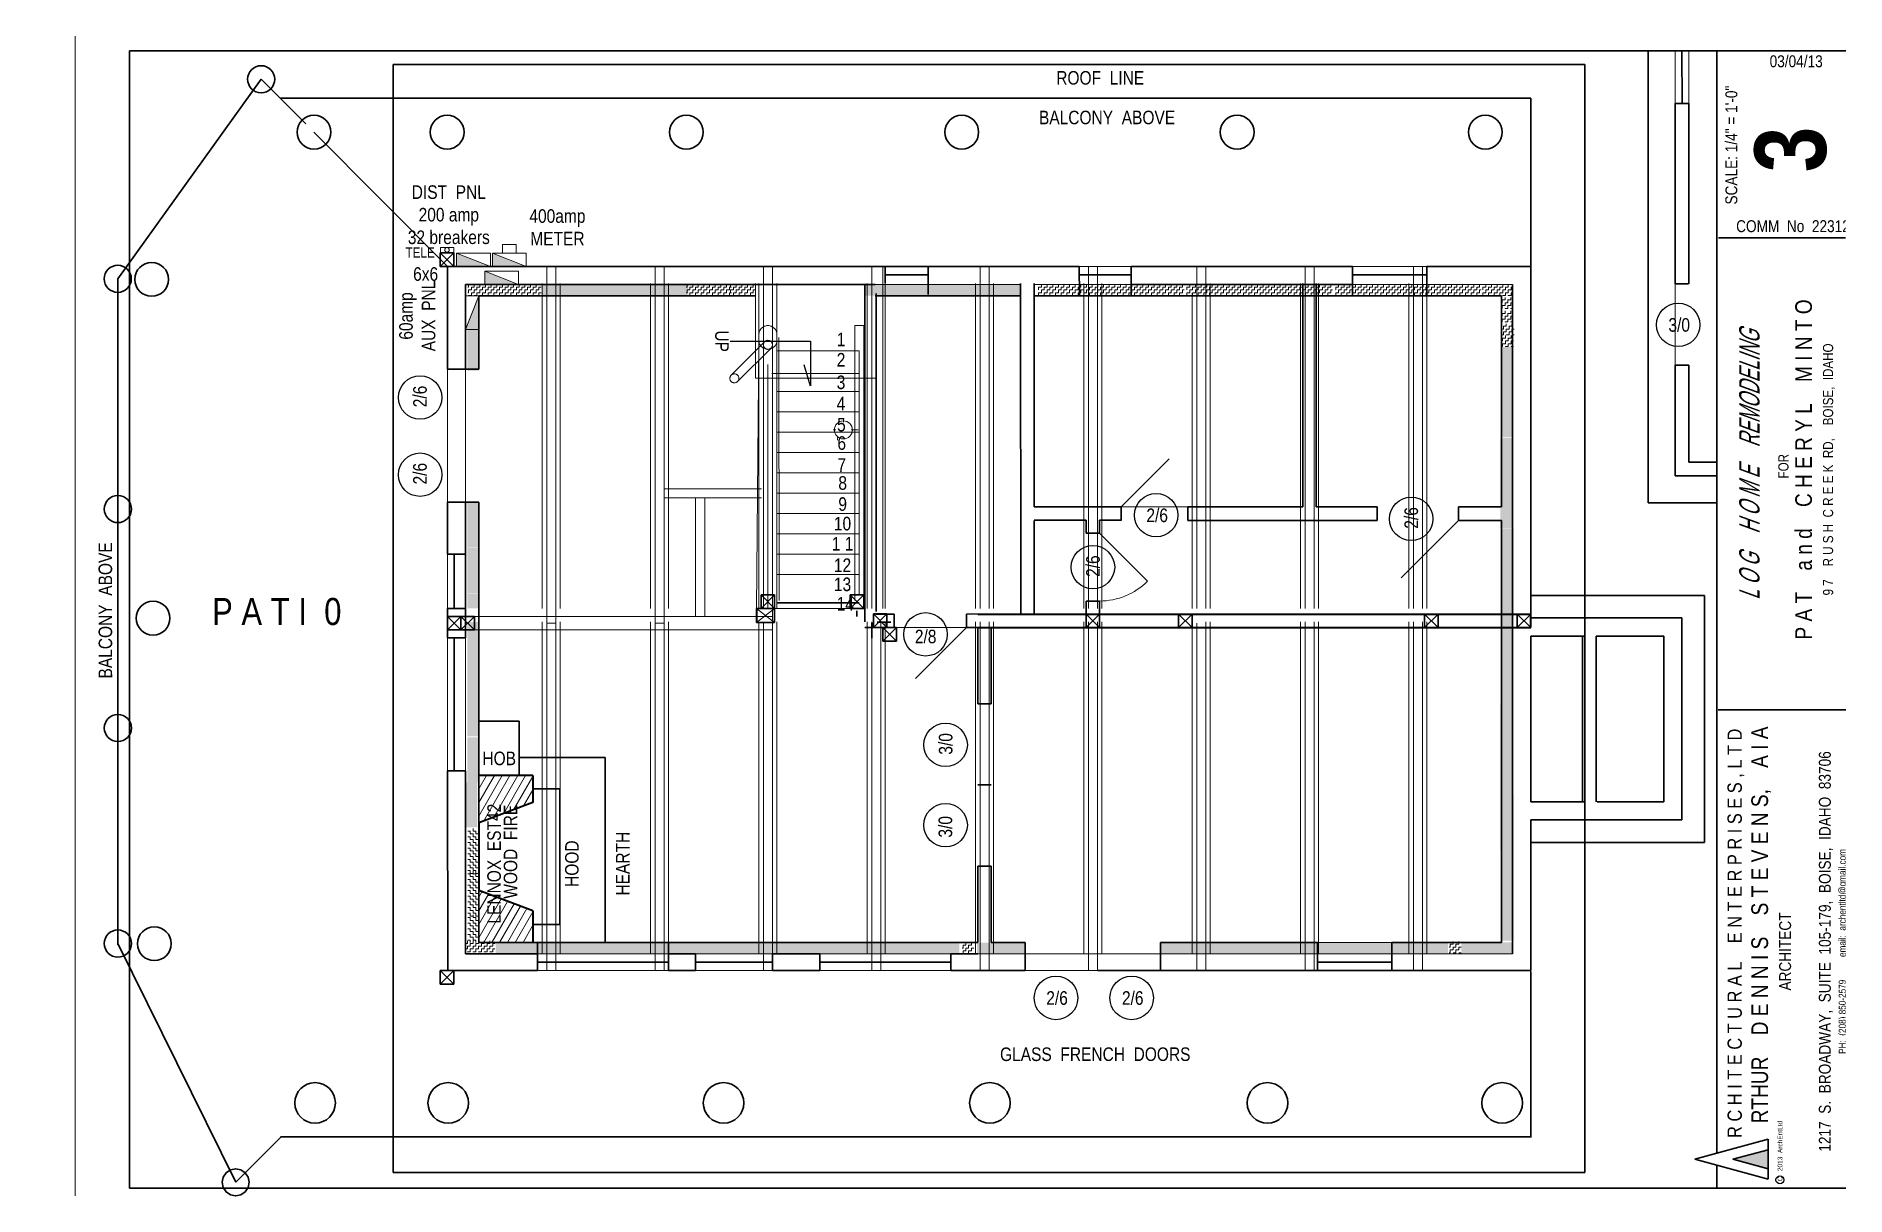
# Paper-space layout '11x17' of a CAD drawing. Header units: inches. Extents: x 0 to 16.7, y 0 to 10.7.
# The model-space entities are those that its viewports show. They can reach past a viewport. Long polylines and large blocks are cut down to what shows.
import ezdxf

# ---------------------------------------------------------------- set-up
doc = ezdxf.new("R2010")
doc.units = ezdxf.units.IN
doc.header["$MEASUREMENT"] = 0
for name, pattern in [('DASHDOT2', [0.5, 0.25, -0.125, 0, -0.125]), ('DOT', [0.25, 0, -0.25]), ('HIDDEN', [0.375, 0.25, -0.125])]:
    doc.linetypes.add(name, pattern=pattern)
for name, color, linetype, lineweight in [('BUILT-INS', 36, 'Continuous', 25), ('DRIVEWAY', 7, 'DOT', 30), ('ELEC SYMBOLS', 7, 'Continuous', 20), ('FLOOR BEAMS', 3, 'Continuous', 30), ('FLOOR JOIST', 7, 'Continuous', 20), ('FOUNDATION', 7, 'Continuous', 30), ('MASONRY', 14, 'Continuous', 30), ('NEW  ROUIGH SAWN  BEAMS', 3, 'HIDDEN', 40), ('PLUMBING', 5, 'Continuous', 20), ('ROOF', 7, 'HIDDEN', 30), ('STAIRS', 7, 'Continuous', 20), ('WALL FRAMING', 7, 'Continuous', 30), ('WALLS', 7, 'Continuous', 30), ('WINDOWS', 5, 'Continuous', 30)]:
    doc.layers.add(name, color=color, linetype=linetype, lineweight=lineweight)
for name, color, linetype in [('TEXT', 7, 'Continuous'), ('TEXT80', 15, 'Continuous'), ('TITLE BLOCK', 7, 'Continuous'), ('TITLE_BLOCK', 250, 'Continuous')]:
    doc.layers.add(name, color=color, linetype=linetype)
doc.layers.get('BUILT-INS').off()
doc.layers.get('PLUMBING').off()
doc.styles.add('ARCH ENT', font='technical.ttf', dxfattribs={"height": 2})
doc.styles.add('ARCHENT', font='technical.ttf', dxfattribs={"height": 6})
doc.styles.add('EXIST', font='romans.shx', dxfattribs={"width": 0.75, "oblique": 20, "height": 12})

psp = doc.layouts.new('11x17')

msp = doc.modelspace()

# ---------------------------------------------------------------- texts
at = {"layer": 'TEXT80', "width": 360.0625, "attachment_point": 5, "style": 'ARCHENT'}
for s, insert, char_height, rotation in [('{\\C7;ROOF  LINE}', (210.93, 860.94), 6, 0.03277), ('{\\C7;BALCONY  ABOVE}', (213.97, 843.37), 6, 0.03277), ('{\\C7;6x6}', (-87.95, 774.01), 6, 0.03277), ('{\\C7;3/0}', (467.47, 751.45), 6, 0.03277), ('{\\C7;UP}', (43.29, 744.3), 6, 270.03277), ('{\\C7;1}', (96.09, 745.05), 6, 0.03277), ('{\\C7;2}', (96.09, 736.05), 6, 0.03277), ('{\\C7;2/6}', (-90.43, 719.79), 6, 89.96723), ('{\\C7;3}', (96.09, 726.03), 6, 0.03277), ('{\\C7;4}', (96.09, 716.68), 6, 0.03277), ('{\\C7;5}', (96.25, 707.28), 6, 0.03277), ('{\\C7;6}', (96.39, 699.12), 6, 0.03277), ('{\\C7;2/6}', (-90.43, 685.59), 6, 89.96723), ('{\\C7;7}', (96.39, 689.4), 6, 0.03277), ('{\\C7;8}', (96.82, 681.42), 6, 0.03277), ('{\\C7;9}', (96.82, 672.08), 6, 0.03277), ('{\\C7;10}', (96.76, 663.41), 6, 0.03277), ('{\\C7;2/6}', (236.17, 667.1), 6, 0.03277), ('{\\C7;2/6}', (348.8, 665.99), 6, 90.03277), ('{\\C7;1 1}', (96.76, 654.53), 6, 0.03277), ('{\\C7;12}', (96.76, 645.02), 6, 0.03277), ('{\\C7;2/6}', (207.77, 644.61), 6, 90.03277), ('{\\C7;13}', (96.76, 636.52), 6, 0.03277), ('{\\C7;P A T I  0}', (-153.91, 624.42), 12, 0.03277), ('{\\C7;14}', (97.99, 627.91), 6, 0.03277), ('{\\C7;2/8}', (133.59, 613.39), 6, 359.96723), ('{\\C7;3/0}', (142.49, 565.86), 6, 90.03277), ('{\\C7;3/0}', (142.36, 529.12), 6, 90.03277), ('{\\C7;2/6}', (191.82, 453.23), 6, 359.96723), ('{\\C7;2/6}', (225.35, 453.23), 6, 359.96723)]:
    msp.add_mtext(s, dxfattribs=dict(at, insert=insert, char_height=char_height, rotation=rotation))
at = {"layer": 'TEXT80', "color": 3, "char_height": 6, "width": 360.0625, "attachment_point": 5, "style": 'ARCHENT'}
for s, insert, rotation in [('{\\C7;DIST  PNL\\P200 amp\\P32 breakers}', (-77.69, 800.3), 0.03277), ('{\\C7;400amp\\PMETER}', (-29.57, 794.74), 0.03277), ('{\\C7;60amp\\PAUX  PNL}', (-91.63, 755.46), 90.03277), ('{\\C7;BALCONY  ABOVE}', (-229.82, 625), 90.03277), ('{\\C7;GLASS  FRENCH  DOORS}', (208.74, 428.32), 0.03277)]:
    msp.add_mtext(s, dxfattribs=dict(at, insert=insert, rotation=rotation))
at = {"layer": 'TEXT80', "color": 7, "insert": (-90.4, 783.57), "char_height": 4.5, "width": 270.0469, "attachment_point": 5, "rotation": 0.03277, "style": 'ARCHENT'}
msp.add_mtext('TELE', dxfattribs=at)
at = {"layer": 'TEXT80', "color": 1, "linetype": 'Continuous', "lineweight": 30, "char_height": 6, "width": 360.0625, "attachment_point": 5, "style": 'ARCHENT'}
for s, insert, rotation in [('{\\C7;HOB}', (-55.36, 559.39), 359.96723), ('{\\C7;LENNOX  EST42}', (-57.59, 512.79), 89.96723), ('{\\C7;WOOD  FIRE}', (-50.32, 518.06), 89.96723), ('{\\C7;HOOD}', (-23.12, 512.79), 89.96723), ('{\\C7;HEARTH}', (-0.62, 512.79), 89.96723)]:
    msp.add_mtext(s, dxfattribs=dict(at, insert=insert, rotation=rotation))
at = {"layer": 'TITLE BLOCK', "color": 7, "linetype": 'Continuous', "lineweight": 30, "ltscale": 0.5, "char_height": 5.2755, "attachment_point": 5, "style": 'ARCH ENT'}
for s, insert in [('\\A1;03/04/13', (519.3, 868.27)), ('COMM  No  22312', (517.89, 795.21))]:
    msp.add_mtext(s, dxfattribs=dict(at, insert=insert))
at = {"layer": 'TITLE BLOCK', "color": 7, "linetype": 'Continuous', "lineweight": 30, "ltscale": 0.5, "rotation": 90, "style": 'ARCH ENT'}
for s, insert, char_height, attachment_point in [('SCALE: 1/4" = 1\'-0"  ', (490.61, 831.16), 5.2755, 5), ('{\\fTechnical|b1|i0|c0|p34;3}', (500.83, 829.23), 31.6532, 2), ('\\P{\\H0.3769x;  FOR\\P\\H1.644x;P A T    a n d    C H E R Y L    M I N T O\\P\\H0.6083x;9 7    R U S H  C R E E K  RD,    BOISE,  IDAHO}', (514.04, 687.46), 11.9011, 5), ('        R C H I T E C T U R A L    E N T E R P R I S E S , L T D\\P{\\H1.167x;          RTHUR    D E N N I S    S T E V E N S,    A I A\\P\\H0.7145x;ARCHITECT\\P\\P1217  S.  BROADWAY,  SUITE  105-179,  BOISE,  IDAHO  83706\\P\\H0.5999x;PH:  (208) 850-2579          email:  archentltd@gmail.com}', (488.89, 473.88), 6.3306, 2)]:
    msp.add_mtext(s, dxfattribs=dict(at, insert=insert, char_height=char_height, attachment_point=attachment_point))
at = {"layer": 'TITLE BLOCK', "color": 7, "linetype": 'Continuous', "lineweight": 9, "ltscale": 50, "insert": (494.07, 689.42), "char_height": 9, "width": 201.5, "attachment_point": 2, "rotation": 90, "style": 'EXIST'}
msp.add_mtext('{\\fTechnical|b0|i0|c0|p34;L O G    H O M E    REMODELING}', dxfattribs=at)
at = {"layer": 'TITLE BLOCK', "color": 7, "linetype": 'HIDDEN', "insert": (511.08, 372.1), "char_height": 2.0983, "width": 29.5, "attachment_point": 1, "rotation": 90, "style": 'ARCHENT'}
msp.add_mtext('C   2013  ArchEntLtd', dxfattribs=at)

# ---------------------------------------------------------------- blocks, each defined once
blk = doc.blocks.new('A$C4B672F97')
at = {"layer": 'STAIRS', "color": 7, "linetype": 'HIDDEN', "lineweight": 9, "ltscale": 15}
for p, q in [((-3.14, 2.52), (-17.99, -12.33)), ((-0.31, -0.31), (-15.16, -15.16))]:
    blk.add_line(p, q, dxfattribs=at)
at = {"layer": 'STAIRS', "linetype": 'DASHDOT2', "lineweight": 9, "ltscale": 150}
for centre in [(-1.72, 1.1), (-16.57, -13.75)]:
    blk.add_circle(centre, 2, dxfattribs=at)
at = {"layer": 'STAIRS', "color": 7, "linetype": 'HIDDEN', "lineweight": 9, "ltscale": 15}
for centre, start, end in [((-1.72, 5.62), 0, 180), ((-1.72, 3.1), 180, 0)]:
    blk.add_arc(centre, 4, start, end, dxfattribs=at)

# ---------------------------------------------------------------- hatches: boundary and pattern name
at = {"layer": 'ELEC SYMBOLS', "linetype": 'Continuous', "lineweight": 20, "ltscale": 20}
for points in [[(-74.23, 783.28), (-74.23, 777.4), (-59.23, 777.4)], [(-58.4, 783.28), (-58.4, 777.4), (-43.4, 777.4)], [(-46.77, 769.4), (-61.77, 775.28), (-61.77, 769.4)], [(-70.32, 749.4), (-64.44, 749.4), (-64.44, 764.4)]]:
    msp.add_hatch(color=7, dxfattribs=at).paths.add_polyline_path(points)
at = {"layer": 'TITLE_BLOCK', "linetype": 'Continuous', "ltscale": 0.5}
msp.add_hatch(color=1, dxfattribs=at).paths.add_polyline_path([(506.87, 386.07), (491.29, 381.84), (506.87, 377.61)])
at = {"layer": 'WALLS', "linetype": 'Continuous', "lineweight": 20, "ltscale": 20}
h = msp.add_hatch(dxfattribs=at)
h.set_pattern_fill('ZIGZAG', color=46, scale=10, style=0)
h.set_pattern_definition([(0, (-293.9503, -0.5141), (1.25, 1.25), [1.25, -1.25]), (90, (-292.7003, -0.5141), (-1.25, 1.25), [1.25, -1.25])])
h.paths.add_polyline_path([(-49.27, 764.38), (-49.27, 769.39), (-69.26, 769.39), (-69.26, 764.39)])
h = msp.add_hatch(dxfattribs=at)
h.set_pattern_fill('ZIGZAG', color=46, scale=10, style=0)
h.set_pattern_definition([(0, (-274.01, -0.5141), (1.25, 1.25), [1.25, -1.25]), (90, (-272.76, -0.5141), (-1.25, 1.25), [1.25, -1.25])])
h.paths.add_polyline_path([(-36.81, 764.38), (-36.81, 769.39), (-49.32, 769.39), (-49.32, 764.39)])
h = msp.add_hatch(dxfattribs=at)
h.set_pattern_fill('ZIGZAG', color=46, scale=10, style=0)
h.set_pattern_definition([(0, (-147.2187, -0.5), (1.25, 1.25), [1.25, -1.25]), (90, (-145.9687, -0.5), (-1.25, 1.25), [1.25, -1.25])])
h.paths.add_polyline_path([(10.46, 769.41), (-33.54, 769.42), (-33.54, 764.42), (10.46, 764.41)])
h.paths.add_polyline_path([(-33.54, 769.42), (-36.03, 769.42), (-36.03, 764.42), (-33.54, 764.42)])
h.paths.add_polyline_path([(14.46, 769.41), (10.46, 769.41), (10.46, 764.41), (14.46, 764.41)])
h.paths.add_polyline_path([(16.97, 769.41), (14.46, 769.41), (14.46, 764.41), (16.97, 764.41)])
h.paths.add_polyline_path([(28.47, 769.4), (16.97, 769.41), (16.97, 764.41), (28.47, 764.4)])
h.paths.add_polyline_path([(110.46, 769.4), (106.47, 769.4), (106.47, 764.4), (110.46, 764.4)])
h.paths.add_polyline_path([(154.46, 769.4), (110.46, 769.4), (110.46, 764.4), (154.46, 764.39)])
h.paths.add_polyline_path([(158.46, 769.4), (154.46, 769.4), (154.46, 764.39), (158.46, 764.39)])
h.paths.add_polyline_path([(175.47, 769.4), (158.46, 769.4), (158.46, 764.39), (175.47, 764.39)])
h = msp.add_hatch(dxfattribs=at)
h.set_pattern_fill('ZIGZAG', color=46, scale=10, style=0)
h.set_pattern_definition([(0, (-197.1369, -0.5141), (1.25, 1.25), [1.25, -1.25]), (90, (-195.8869, -0.5141), (-1.25, 1.25), [1.25, -1.25])])
h.paths.add_polyline_path([(47.55, 764.38), (47.55, 769.39), (27.55, 769.39), (27.55, 764.39)])
h = msp.add_hatch(dxfattribs=at)
h.set_pattern_fill('ZIGZAG', color=46, scale=10, style=0)
h.set_pattern_definition([(0, (-177.8378, -0.5141), (1.25, 1.25), [1.25, -1.25]), (90, (-176.5878, -0.5141), (-1.25, 1.25), [1.25, -1.25])])
h.paths.add_polyline_path([(58.26, 764.38), (58.26, 769.39), (46.85, 769.39), (46.85, 764.39)])
h = msp.add_hatch(dxfattribs=at)
h.set_pattern_fill('ZIGZAG', color=46, scale=10, style=0)
h.set_pattern_definition([(0, (72.3783, -0.5), (1.25, 1.25), [1.25, -1.25]), (90, (73.6283, -0.5), (-1.25, 1.25), [1.25, -1.25])])
h.paths.add_polyline_path([(230.06, 769.41), (186.06, 769.42), (186.06, 764.42), (230.06, 764.41)])
h.paths.add_polyline_path([(186.06, 769.42), (183.57, 769.42), (183.57, 764.42), (186.06, 764.42)])
h.paths.add_polyline_path([(234.06, 769.41), (230.06, 769.41), (230.06, 764.41), (234.06, 764.41)])
h.paths.add_polyline_path([(236.56, 769.41), (234.06, 769.41), (234.06, 764.41), (236.56, 764.41)])
h.paths.add_polyline_path([(248.07, 769.4), (236.56, 769.41), (236.56, 764.41), (248.07, 764.4)])
h = msp.add_hatch(dxfattribs=at)
h.set_pattern_fill('ZIGZAG', color=46, scale=10, style=0)
h.set_pattern_definition([(0, (138.1074, -0.5), (1.25, 1.25), [1.25, -1.25]), (90, (139.3574, -0.5), (-1.25, 1.25), [1.25, -1.25])])
h.paths.add_polyline_path([(295.79, 769.41), (251.79, 769.42), (251.79, 764.42), (295.79, 764.41)])
h.paths.add_polyline_path([(251.79, 769.42), (249.29, 769.42), (249.29, 764.42), (251.79, 764.42)])
h.paths.add_polyline_path([(299.79, 769.41), (295.79, 769.41), (295.79, 764.41), (299.79, 764.41)])
h.paths.add_polyline_path([(302.29, 769.41), (299.79, 769.41), (299.79, 764.41), (302.29, 764.41)])
h.paths.add_polyline_path([(313.8, 769.4), (302.29, 769.41), (302.29, 764.41), (313.79, 764.4)])
h = msp.add_hatch(dxfattribs=at)
h.set_pattern_fill('ZIGZAG', color=46, scale=10, style=0)
h.set_pattern_definition([(0, (204.0099, -0.5), (1.25, 1.25), [1.25, -1.25]), (90, (205.2599, -0.5), (-1.25, 1.25), [1.25, -1.25])])
h.paths.add_polyline_path([(361.69, 769.41), (317.69, 769.42), (317.69, 764.42), (361.69, 764.41)])
h.paths.add_polyline_path([(317.69, 769.42), (315.2, 769.42), (315.2, 764.42), (317.69, 764.42)])
h.paths.add_polyline_path([(365.69, 769.41), (361.69, 769.41), (361.69, 764.41), (365.69, 764.41)])
h.paths.add_polyline_path([(368.2, 769.41), (365.69, 769.41), (365.69, 764.41), (368.2, 764.41)])
h.paths.add_polyline_path([(379.7, 769.4), (368.2, 769.41), (368.2, 764.41), (379.7, 764.4)])
h = msp.add_hatch(dxfattribs=at)
h.set_pattern_fill('ZIGZAG', color=46, scale=10, style=0)
h.set_pattern_definition([(0, (269.255, -0.5), (1.25, 1.25), [1.25, -1.25]), (90, (270.505, -0.5), (-1.25, 1.25), [1.25, -1.25])])
h.paths.add_polyline_path([(382.94, 769.42), (380.44, 769.42), (380.44, 764.42), (382.94, 764.42)])
h.paths.add_polyline_path([(393.68, 764.41), (393.68, 769.41), (382.94, 769.42), (382.94, 764.42)])
h = msp.add_hatch(dxfattribs=at)
h.set_pattern_fill('ZIGZAG', color=46, scale=10, style=0)
h.set_pattern_definition([(360, (115.3427, -6.2129), (1.25, 1.25), [1.25, -1.25]), (90, (116.5927, -6.2129), (-1.25, 1.25), [1.25, -1.25])])
h.paths.add_polyline_path([(393.91, 758.68), (393.91, 763.69), (388.66, 763.69), (388.66, 758.68)])
h = msp.add_hatch(dxfattribs=at)
h.set_pattern_fill('ZIGZAG', color=46, scale=10, style=0)
h.set_pattern_definition([(360, (115.3427, -12.1983), (1.25, 1.25), [1.25, -1.25]), (90, (116.5927, -12.1983), (-1.25, 1.25), [1.25, -1.25])])
h.paths.add_polyline_path([(393.91, 752.7), (393.91, 757.7), (388.66, 757.7), (388.66, 752.7)])
h = msp.add_hatch(dxfattribs=at)
h.set_pattern_fill('ZIGZAG', color=46, scale=10, angle=90, style=0)
h.set_pattern_definition([(90, (700.4921, 457.9546), (-1.25, 1.25), [1.25, -1.25]), (180, (700.4921, 459.2046), (-1.25, -1.25), [1.25, -1.25])])
h.paths.add_polyline_path([(-69.42, 615.64), (-69.42, 571.64), (-64.42, 571.64), (-64.42, 615.64)])
h.paths.add_polyline_path([(-69.42, 571.64), (-69.42, 569.14), (-64.42, 569.14), (-64.42, 571.64)])
h.paths.add_polyline_path([(-69.42, 619.64), (-69.42, 615.64), (-64.42, 615.64), (-64.42, 619.64)])
h.paths.add_polyline_path([(-69.41, 731.28), (-64.4, 731.28), (-64.4, 751.64), (-69.41, 751.64)])
h.paths.add_polyline_path([(-64.42, 619.9), (-69.42, 619.9), (-69.42, 619.64), (-64.42, 619.64)])
h = msp.add_hatch(dxfattribs=at)
h.set_pattern_fill('ZIGZAG', color=46, scale=10, style=0)
h.set_pattern_definition([(360, (115.5004, -23.0665), (1.25, 1.25), [1.25, -1.25]), (90, (116.7504, -23.0665), (-1.25, 1.25), [1.25, -1.25])])
h.paths.add_polyline_path([(394.07, 741.83), (394.07, 746.83), (388.82, 746.83), (388.82, 741.83)])
h = msp.add_hatch(dxfattribs=at)
h.set_pattern_fill('ZIGZAG', color=46, scale=10, style=0)
h.set_pattern_definition([(360, (115.8157, -17.8687), (1.25, 1.25), [1.25, -1.25]), (90, (117.0657, -17.8687), (-1.25, 1.25), [1.25, -1.25])])
h.paths.add_polyline_path([(394.38, 747.03), (394.38, 752.03), (389.14, 752.03), (389.14, 747.03)])
h = msp.add_hatch(dxfattribs=at)
h.set_pattern_fill('ZIGZAG', color=46, scale=10, angle=90, style=0)
h.set_pattern_definition([(90, (1158.2328, 447.97), (-1.25, 1.25), [1.25, -1.25]), (180, (1158.2328, 449.22), (-1.25, -1.25), [1.25, -1.25])])
h.paths.add_polyline_path([(388.32, 605.65), (388.32, 561.65), (393.32, 561.65), (393.32, 605.65)])
h.paths.add_polyline_path([(388.32, 561.65), (388.32, 559.16), (393.32, 559.16), (393.32, 561.65)])
h.paths.add_polyline_path([(388.33, 609.65), (388.32, 605.65), (393.32, 605.65), (393.33, 609.65)])
h.paths.add_polyline_path([(388.33, 612.16), (388.33, 609.65), (393.33, 609.65), (393.33, 612.16)])
h.paths.add_polyline_path([(388.33, 623.66), (388.33, 612.16), (393.33, 612.16), (393.33, 623.66)])
h.paths.add_polyline_path([(388.33, 705.65), (388.33, 701.66), (393.33, 701.66), (393.33, 705.65)])
h.paths.add_polyline_path([(393.34, 741.66), (388.33, 741.66), (388.33, 705.65), (393.33, 705.65)])
h = msp.add_hatch(dxfattribs=at)
h.set_pattern_fill('ZIGZAG', color=46, scale=10, angle=90, style=0)
h.set_pattern_definition([(90, (1158.1126, 407.6917), (-1.25, 1.25), [1.25, -1.25]), (180, (1158.1126, 408.9417), (-1.25, -1.25), [1.25, -1.25])])
h.paths.add_polyline_path([(388.2, 565.38), (388.2, 521.38), (393.2, 521.38), (393.2, 565.38)])
h.paths.add_polyline_path([(388.2, 521.38), (388.2, 518.88), (393.2, 518.88), (393.2, 521.38)])
h.paths.add_polyline_path([(388.21, 569.38), (388.2, 565.38), (393.2, 565.38), (393.21, 569.38)])
h.paths.add_polyline_path([(388.21, 571.88), (388.21, 569.38), (393.21, 569.38), (393.21, 571.88)])
h.paths.add_polyline_path([(388.21, 583.38), (388.21, 571.88), (393.21, 571.88), (393.21, 583.38)])
h.paths.add_polyline_path([(388.21, 665.38), (388.21, 661.38), (393.21, 661.38), (393.21, 665.38)])
h.paths.add_polyline_path([(393.22, 701.38), (388.21, 701.38), (388.21, 665.38), (393.21, 665.38)])
h = msp.add_hatch(dxfattribs=at)
h.set_pattern_fill('ZIGZAG', color=46, scale=10, angle=90, style=0)
h.set_pattern_definition([(90, (700.392, 379.2916), (-1.25, 1.25), [1.25, -1.25]), (180, (700.392, 380.5416), (-1.25, -1.25), [1.25, -1.25])])
h.paths.add_polyline_path([(-69.51, 652.95), (-64.5, 652.95), (-64.5, 672.98), (-69.51, 672.98)])
h.paths.add_polyline_path([(-69.52, 536.93), (-64.52, 536.93), (-64.52, 536.97), (-69.52, 536.97)])
h = msp.add_hatch(dxfattribs=at)
h.set_pattern_fill('ZIGZAG', color=46, scale=10, angle=90, style=0)
h.set_pattern_definition([(90, (1159.0308, 367.4637), (-1.25, 1.25), [1.25, -1.25]), (180, (1159.0308, 368.7137), (-1.25, -1.25), [1.25, -1.25])])
h.paths.add_polyline_path([(389.12, 525.15), (389.11, 481.15), (394.11, 481.15), (394.12, 525.15)])
h.paths.add_polyline_path([(389.11, 481.15), (389.11, 478.65), (394.11, 478.65), (394.11, 481.15)])
h.paths.add_polyline_path([(389.12, 529.15), (389.12, 525.15), (394.12, 525.15), (394.12, 529.15)])
h.paths.add_polyline_path([(389.12, 531.65), (389.12, 529.15), (394.12, 529.15), (394.12, 531.65)])
h.paths.add_polyline_path([(389.13, 543.15), (389.12, 531.65), (394.12, 531.65), (394.13, 543.15)])
h.paths.add_polyline_path([(389.13, 625.15), (389.13, 621.15), (394.13, 621.15), (394.13, 625.15)])
h.paths.add_polyline_path([(394.14, 661.15), (389.13, 661.15), (389.13, 625.15), (394.13, 625.15)])
h = msp.add_hatch(dxfattribs=at)
h.set_pattern_fill('ZIGZAG', color=46, scale=10, angle=90, style=0)
h.set_pattern_definition([(90, (700.392, 359.1093), (-1.25, 1.25), [1.25, -1.25]), (180, (700.392, 360.3593), (-1.25, -1.25), [1.25, -1.25])])
h.paths.add_polyline_path([(-69.51, 632.77), (-64.5, 632.77), (-64.5, 652.8), (-69.51, 652.8)])
h.paths.add_polyline_path([(-69.52, 516.74), (-64.52, 516.74), (-64.52, 516.79), (-69.52, 516.79)])
h = msp.add_hatch(dxfattribs=at)
h.set_pattern_fill('ZIGZAG', color=46, scale=10, angle=90, style=0)
h.set_pattern_definition([(90, (700.392, 338.9417), (-1.25, 1.25), [1.25, -1.25]), (180, (700.392, 340.1917), (-1.25, -1.25), [1.25, -1.25])])
h.paths.add_polyline_path([(-69.52, 496.58), (-64.52, 496.58), (-64.52, 496.63), (-69.52, 496.63)])
h.paths.add_polyline_path([(-69.51, 625.9), (-64.5, 625.9), (-64.5, 632.63), (-69.51, 632.63)])
h = msp.add_hatch(dxfattribs=at)
h.set_pattern_fill('ZIGZAG', color=46, scale=10, angle=90, style=0)
h.set_pattern_definition([(90, (700.392, 275.12), (-1.25, 1.25), [1.25, -1.25]), (180, (700.392, 276.37), (-1.25, -1.25), [1.25, -1.25])])
h.paths.add_polyline_path([(-69.51, 548.78), (-64.5, 548.78), (-64.5, 568.81), (-69.51, 568.81)])
h.paths.add_polyline_path([(-69.52, 432.76), (-64.52, 432.76), (-64.52, 432.8), (-69.52, 432.8)])
h = msp.add_hatch(dxfattribs=at)
h.set_pattern_fill('ZIGZAG', color=46, scale=10, angle=90, style=0)
h.set_pattern_definition([(90, (699.8932, 255.2654), (-1.25, 1.25), [1.25, -1.25]), (180, (699.8932, 256.5154), (-1.25, -1.25), [1.25, -1.25])])
h.paths.add_polyline_path([(-70.01, 528.93), (-65, 528.93), (-65, 548.95), (-70.01, 548.95)])
h.paths.add_polyline_path([(-70.01, 412.9), (-65.01, 412.9), (-65.01, 412.95), (-70.01, 412.95)])
h = msp.add_hatch(dxfattribs=at)
h.set_pattern_fill('ZIGZAG', color=46, scale=10, angle=90, style=0)
h.set_pattern_definition([(90, (700.5881, 234.691), (-1.25, 1.25), [1.25, -1.25]), (180, (700.5881, 235.941), (-1.25, -1.25), [1.25, -1.25])])
h.paths.add_polyline_path([(-69.31, 508.01), (-64.31, 508.01), (-64.3, 528.38), (-69.31, 528.38)])
h = msp.add_hatch(dxfattribs=at)
h.set_pattern_fill('ZIGZAG', color=46, scale=10, angle=90, style=0)
h.set_pattern_definition([(90, (700.5881, 215.8317), (-1.25, 1.25), [1.25, -1.25]), (180, (700.5881, 217.0817), (-1.25, -1.25), [1.25, -1.25])])
h.paths.add_polyline_path([(-69.31, 489.15), (-64.31, 489.15), (-64.3, 509.52), (-69.31, 509.52)])
h = msp.add_hatch(dxfattribs=at)
h.set_pattern_fill('ZIGZAG', color=46, scale=10, angle=90, style=0)
h.set_pattern_definition([(90, (700.5881, 196.42), (-1.25, 1.25), [1.25, -1.25]), (180, (700.5881, 197.67), (-1.25, -1.25), [1.25, -1.25])])
h.paths.add_polyline_path([(-69.31, 477.9), (-64.31, 477.9), (-64.3, 490.11), (-69.31, 490.11)])
h = msp.add_hatch(dxfattribs=at)
h.set_pattern_fill('ZIGZAG', color=46, scale=10, style=0)
h.set_pattern_definition([(0, (-294.4676, -291.2604), (1.25, 1.25), [1.25, -1.25]), (90, (-293.2176, -291.2604), (-1.25, 1.25), [1.25, -1.25])])
h.paths.add_polyline_path([(-57.27, 473.64), (-57.27, 478.64), (-69.78, 478.64), (-69.78, 473.64)])
h = msp.add_hatch(dxfattribs=at)
h.set_pattern_fill('ZIGZAG', color=46, scale=10, style=0)
h.set_pattern_definition([(0, (-310.6555, -0.0402), (1.25, 1.25), [1.25, -1.25]), (90, (-309.4055, -0.0402), (-1.25, 1.25), [1.25, -1.25])])
h.paths.add_polyline_path([(-52.97, 477.86), (-56.97, 477.86), (-56.97, 472.86), (-52.97, 472.86)])
h.paths.add_polyline_path([(-8.97, 477.86), (-52.97, 477.86), (-52.97, 472.86), (-8.97, 472.86)])
h.paths.add_polyline_path([(-4.97, 477.86), (-8.97, 477.86), (-8.97, 472.86), (-4.97, 472.86)])
h.paths.add_polyline_path([(-3.47, 477.86), (-4.97, 477.86), (-4.97, 472.86), (-3.47, 472.86)])
h.paths.add_polyline_path([(29.53, 477.86), (-3.47, 477.86), (-3.47, 472.86), (29.53, 472.86)])
h.paths.add_polyline_path([(39.03, 477.86), (29.53, 477.86), (29.53, 472.86), (39.03, 472.86)])
h.paths.add_polyline_path([(43.03, 477.86), (39.03, 477.86), (39.03, 472.86), (43.03, 472.86)])
h.paths.add_polyline_path([(56.03, 477.86), (43.03, 477.86), (43.03, 472.86), (56.03, 472.86)])
h.paths.add_polyline_path([(63.75, 477.86), (63.75, 472.86), (85.03, 472.86), (85.03, 477.86)])
h = msp.add_hatch(dxfattribs=at)
h.set_pattern_fill('ZIGZAG', color=46, scale=10, style=0)
h.set_pattern_definition([(0, (-218.1047, -0.0402), (1.25, 1.25), [1.25, -1.25]), (90, (-216.8547, -0.0402), (-1.25, 1.25), [1.25, -1.25])])
h.paths.add_polyline_path([(39.58, 477.86), (35.58, 477.86), (35.58, 472.86), (39.58, 472.86)])
h.paths.add_polyline_path([(83.58, 477.86), (39.58, 477.86), (39.58, 472.86), (83.58, 472.86)])
h.paths.add_polyline_path([(87.58, 477.86), (83.58, 477.86), (83.58, 472.86), (87.58, 472.86)])
h.paths.add_polyline_path([(89.08, 477.86), (87.58, 477.86), (87.58, 472.86), (89.08, 472.86)])
h.paths.add_polyline_path([(122.08, 477.86), (89.08, 477.86), (89.08, 472.86), (122.08, 472.86)])
h.paths.add_polyline_path([(131.58, 477.86), (122.08, 477.86), (122.08, 472.86), (131.58, 472.86)])
h.paths.add_polyline_path([(135.58, 477.86), (131.58, 477.86), (131.58, 472.86), (135.58, 472.86)])
h.paths.add_polyline_path([(148.58, 477.86), (135.58, 477.86), (135.58, 472.86), (148.58, 472.86)])
h.paths.add_polyline_path([(21.29, 477.86), (21.29, 472.86), (35.58, 472.86), (35.58, 477.86)])
h.paths.add_polyline_path([(156.3, 477.86), (156.3, 472.86), (177.58, 472.86), (177.58, 477.86)])
h = msp.add_hatch(dxfattribs=at)
h.set_pattern_fill('ZIGZAG', color=46, scale=10, style=0)
h.set_pattern_definition([(360, (-123.604, -292.1177), (1.25, 1.25), [1.25, -1.25]), (90, (-122.354, -292.1177), (-1.25, 1.25), [1.25, -1.25])])
h.paths.add_polyline_path([(154.96, 472.78), (154.96, 477.78), (149.72, 477.78), (149.72, 472.78)])
h = msp.add_hatch(dxfattribs=at)
h.set_pattern_fill('ZIGZAG', color=46, scale=10, style=0)
h.set_pattern_definition([(0, (-1.7173, 0), (1.25, 1.25), [1.25, -1.25]), (90, (-0.4673, 0), (-1.25, 1.25), [1.25, -1.25])])
h.paths.add_polyline_path([(255.97, 477.9), (251.97, 477.9), (251.97, 472.9), (255.97, 472.9)])
h.paths.add_polyline_path([(299.97, 477.9), (255.97, 477.9), (255.97, 472.9), (299.97, 472.9)])
h.paths.add_polyline_path([(303.97, 477.9), (299.97, 477.9), (299.97, 472.9), (303.97, 472.9)])
h.paths.add_polyline_path([(305.47, 477.9), (303.97, 477.9), (303.97, 472.9), (305.47, 472.9)])
h.paths.add_polyline_path([(338.47, 477.9), (305.47, 477.9), (305.47, 472.9), (338.47, 472.9)])
h.paths.add_polyline_path([(347.97, 477.9), (338.47, 477.9), (338.47, 472.9), (347.97, 472.9)])
h.paths.add_polyline_path([(351.97, 477.9), (347.97, 477.9), (347.97, 472.9), (351.97, 472.9)])
h.paths.add_polyline_path([(364.97, 477.9), (351.97, 477.9), (351.97, 472.9), (364.97, 472.9)])
h.paths.add_polyline_path([(393.97, 477.9), (370.97, 477.9), (370.97, 472.9), (393.97, 472.9)])
h.paths.add_polyline_path([(237.67, 477.9), (237.67, 472.9), (251.97, 472.9), (251.97, 477.9)])
h = msp.add_hatch(dxfattribs=at)
h.set_pattern_fill('ZIGZAG', color=46, scale=10, style=0)
h.set_pattern_definition([(360, (92.2723, -291.6716), (1.25, 1.25), [1.25, -1.25]), (90, (93.5223, -291.6716), (-1.25, 1.25), [1.25, -1.25])])
h.paths.add_polyline_path([(370.84, 473.22), (370.84, 478.23), (365.59, 478.23), (365.59, 473.22)])

# ---------------------------------------------------------------- linework, layer by layer
at = {"layer": 'DRIVEWAY', "color": 7, "linetype": 'Continuous', "lineweight": 9, "ltscale": 20}
msp.add_arc((210.69, 659.16), 30, 270.00002, 315.00002, dxfattribs=at)
at = {"layer": 'ELEC SYMBOLS', "color": 7, "linetype": 'Continuous', "lineweight": 20, "ltscale": 20}
for p, q in [((-81.36, 783.41), (-81.4, 785.86)), ((-81.4, 785.86), (-75.4, 785.86)), ((-75.42, 783.39), (-75.4, 785.86)), ((-53.9, 783.28), (-53.9, 787.16)), ((-53.9, 787.16), (-47.9, 787.16)), ((-47.9, 783.28), (-47.9, 787.16)), ((-74.23, 777.4), (-74.23, 783.28)), ((-74.23, 783.28), (-59.23, 783.28)), ((-74.23, 783.28), (-59.23, 777.4)), ((-59.23, 777.4), (-59.23, 783.28)), ((-58.4, 777.4), (-58.4, 783.28)), ((-58.4, 783.28), (-43.4, 783.28)), ((-58.4, 783.28), (-43.4, 777.4)), ((-43.4, 777.4), (-43.4, 783.28)), ((-61.77, 769.4), (-61.77, 775.28)), ((-61.77, 775.28), (-46.77, 775.28)), ((-61.77, 775.28), (-46.77, 769.4)), ((-46.77, 769.4), (-46.77, 775.28)), ((-70.32, 764.4), (-64.44, 764.4)), ((-64.44, 764.4), (-70.32, 749.4)), ((-64.44, 764.4), (-64.44, 749.4)), ((-61.77, 769.4), (-46.77, 769.4)), ((-70.32, 749.4), (-64.44, 749.4))]:
    msp.add_line(p, q, dxfattribs=at)
at = {"layer": 'ELEC SYMBOLS', "color": 6, "linetype": 'Continuous', "lineweight": 9, "ltscale": 150}
for p, q in [((97.18, 708.4), (97.18, 709.59)), ((93.77, 704.99), (92.58, 704.99)), ((94.55, 700.4), (94.55, 701.59)), ((103.66, 704.99), (100.58, 704.99))]:
    msp.add_line(p, q, dxfattribs=at)
at = {"layer": 'ELEC SYMBOLS', "color": 7, "lineweight": 20, "ltscale": 15}
msp.add_circle((-78.51, 784.74), 1, dxfattribs=at)
at = {"layer": 'ELEC SYMBOLS', "color": 6, "lineweight": 20, "ltscale": 15}
msp.add_circle((97.18, 704.99), 4, dxfattribs=at)
at = {"layer": 'FLOOR BEAMS', "color": 3, "linetype": 'HIDDEN', "lineweight": 20, "ltscale": 20}
for p, q in [((-36.32, 625.9), (-36.32, 769.91)), ((-28.32, 625.9), (-28.32, 769.91)), ((11.68, 625.9), (11.68, 769.91)), ((19.68, 625.9), (19.68, 769.91)), ((59.68, 625.9), (59.68, 769.91)), ((67.68, 625.9), (67.68, 769.91)), ((107.68, 625.9), (107.68, 769.9)), ((115.68, 625.9), (115.68, 769.9)), ((155.68, 625.9), (155.68, 769.91)), ((163.68, 625.9), (163.68, 769.91)), ((203.68, 625.9), (203.68, 769.9)), ((211.68, 625.9), (211.68, 769.9)), ((259.68, 625.9), (259.68, 769.9)), ((299.68, 625.9), (299.68, 769.9)), ((307.68, 625.9), (307.68, 769.9)), ((347.68, 625.9), (347.68, 769.9)), ((355.68, 625.9), (355.68, 769.9)), ((251.68, 625.9), (251.68, 765.75)), ((-36.32, 472.9), (-36.32, 619.9)), ((-28.32, 472.9), (-28.32, 619.9)), ((11.68, 472.9), (11.68, 619.9)), ((19.68, 472.9), (19.68, 619.9)), ((59.68, 472.9), (59.68, 619.9)), ((67.68, 472.9), (67.68, 619.9)), ((107.68, 472.9), (107.68, 619.9)), ((115.68, 472.9), (115.68, 619.9)), ((155.68, 472.9), (155.68, 619.9)), ((163.68, 472.9), (163.68, 619.9)), ((203.68, 472.9), (203.68, 619.9)), ((211.68, 472.9), (211.68, 619.9)), ((251.68, 472.9), (251.68, 619.32)), ((259.68, 472.9), (259.68, 619.9)), ((299.68, 472.9), (299.68, 619.9)), ((307.68, 472.9), (307.68, 619.9)), ((347.68, 472.9), (347.68, 619.9)), ((355.68, 472.9), (355.68, 619.9))]:
    msp.add_line(p, q, dxfattribs=at)
at = {"layer": 'FLOOR BEAMS', "color": 7, "linetype": 'HIDDEN', "lineweight": 20, "ltscale": 20}
for p, q in [((-34.32, 625.9), (-34.31, 777.4)), ((-30.32, 625.9), (-30.32, 777.4)), ((13.68, 625.9), (13.68, 777.4)), ((17.68, 625.9), (17.69, 777.4)), ((109.68, 625.9), (109.68, 777.41)), ((114.68, 625.9), (114.68, 777.41)), ((157.68, 625.9), (157.68, 777.41)), ((161.68, 625.9), (161.68, 777.4)), ((205.68, 625.9), (205.68, 777.4)), ((209.68, 625.9), (209.68, 777.4)), ((253.68, 625.9), (253.68, 777.4)), ((257.68, 625.9), (257.68, 777.4)), ((301.68, 625.9), (301.68, 777.4)), ((305.68, 625.9), (305.68, 777.4)), ((306.68, 670.9), (306.68, 769.9)), ((349.68, 625.9), (349.68, 777.4)), ((353.68, 625.9), (353.68, 777.4)), ((60.83, 678.9), (17.68, 678.9)), ((60.83, 674.9), (17.68, 674.9)), ((31.68, 622.34), (31.68, 674.9)), ((35.68, 622.34), (35.68, 674.9)), ((65.68, 465.4), (65.68, 625.9)), ((65.68, 622.34), (-70.32, 622.34)), ((-34.32, 465.4), (-34.32, 619.9)), ((-30.32, 465.4), (-30.32, 619.9)), ((13.68, 465.4), (13.68, 619.9)), ((17.68, 465.4), (17.68, 619.9)), ((61.68, 465.4), (61.68, 619.9)), ((109.68, 465.4), (109.68, 619.9)), ((113.68, 465.4), (113.68, 619.9)), ((157.68, 465.4), (157.68, 619.9)), ((161.68, 465.4), (161.68, 619.9)), ((205.68, 465.4), (205.68, 619.9)), ((209.68, 465.4), (209.68, 619.9)), ((253.68, 465.4), (253.68, 619.32)), ((257.68, 465.4), (257.68, 619.9)), ((301.68, 465.4), (301.68, 619.9)), ((305.68, 465.4), (305.68, 619.9)), ((349.68, 465.4), (349.68, 619.9)), ((353.68, 465.4), (353.68, 619.9)), ((65.68, 616.34), (-70.32, 616.34))]:
    msp.add_line(p, q, dxfattribs=at)
at = {"layer": 'FLOOR BEAMS', "color": 3, "linetype": 'HIDDEN', "lineweight": 40, "ltscale": 20}
for p, q in [((156.67, 623.4), (401.68, 623.4)), ((156.68, 617.4), (401.68, 617.4))]:
    msp.add_line(p, q, dxfattribs=at)
at = {"layer": 'FLOOR JOIST', "color": 7, "linetype": 'Continuous', "lineweight": 9, "ltscale": 20}
for p, q in [((-34.32, 619.9), (-34.32, 625.9)), ((-30.32, 619.9), (-30.32, 625.9)), ((13.68, 619.9), (13.68, 625.9)), ((17.68, 619.9), (17.68, 625.9)), ((-34.32, 619.34), (-30.32, 619.34)), ((13.68, 619.34), (17.68, 619.34))]:
    msp.add_line(p, q, dxfattribs=at)
at = {"layer": 'FLOOR JOIST', "ltscale": 15}
msp.add_line((106.05, 625.9), (66.68, 625.9), dxfattribs=at)
at = {"layer": 'FOUNDATION', "color": 8, "ltscale": 15}
for p, q in [((468.68, 621.65), (401.68, 621.65)), ((468.68, 621.65), (468.68, 532.15)), ((460.68, 613.65), (430.68, 613.65)), ((460.68, 613.65), (460.68, 540.15)), ((425.68, 540.15), (401.68, 540.15)), ((460.68, 540.15), (431.18, 540.15)), ((468.68, 532.15), (401.68, 532.15))]:
    msp.add_line(p, q, dxfattribs=at)
at = {"layer": 'MASONRY', "color": 1, "linetype": 'Continuous', "lineweight": 30, "ltscale": 15}
for p, q in [((-46.44, 575.9), (-64.44, 575.9)), ((-8.44, 559.9), (-46.44, 559.9))]:
    msp.add_line(p, q, dxfattribs=at)
at = {"layer": 'MASONRY', "color": 1, "linetype": 'Continuous', "lineweight": 30, "ltscale": 20}
for p, q in [((-46.44, 575.9), (-46.44, 551.9)), ((-8.44, 559.9), (-8.44, 477.9))]:
    msp.add_line(p, q, dxfattribs=at)
at = {"layer": 'MASONRY', "color": 1, "linetype": 'Continuous', "lineweight": 40, "ltscale": 15}
for p, q in [((-40.44, 551.9), (-64.44, 551.9)), ((-40.44, 551.9), (-40.44, 539.9)), ((-64.44, 530.9), (-64.44, 500.9)), ((-40.44, 491.9), (-40.44, 477.9))]:
    msp.add_line(p, q, dxfattribs=at)
at = {"layer": 'MASONRY', "color": 1, "linetype": 'Continuous', "lineweight": 9, "ltscale": 20}
for p, q in [((-54.05, 551.9), (-64.44, 533.9)), ((-60.97, 551.9), (-64.44, 545.9)), ((-57.51, 551.9), (-64.44, 539.9)), ((-50.58, 551.9), (-62.23, 531.73)), ((-47.12, 551.9), (-57.81, 533.39)), ((-43.65, 551.9), (-53.38, 535.04)), ((-40.44, 551.47), (-48.96, 536.7)), ((-40.44, 545.47), (-44.54, 538.36)), ((-63.01, 500.37), (-64.44, 497.9)), ((-60.17, 499.3), (-64.44, 491.9)), ((-57.32, 498.23), (-64.44, 485.9)), ((-54.47, 497.16), (-64.44, 479.9)), ((-51.62, 496.09), (-62.13, 477.9)), ((-48.78, 495.03), (-58.66, 477.9)), ((-45.93, 493.96), (-55.2, 477.9)), ((-43.08, 492.89), (-51.74, 477.9)), ((-40.44, 491.47), (-48.27, 477.9)), ((-40.44, 485.47), (-44.81, 477.9))]:
    msp.add_line(p, q, dxfattribs=at)
at = {"layer": 'MASONRY', "color": 1, "linetype": 'HIDDEN', "lineweight": 30, "ltscale": 20}
for p, q in [((-40.44, 545.9), (-28.44, 545.9)), ((-28.44, 485.9), (-28.44, 545.9)), ((-40.44, 485.9), (-28.44, 485.9))]:
    msp.add_line(p, q, dxfattribs=at)
at = {"layer": 'MASONRY', "color": 1, "linetype": 'Continuous', "lineweight": 40, "ltscale": 20}
for p, q in [((-40.44, 539.9), (-64.44, 530.9)), ((-40.44, 491.9), (-64.44, 500.9))]:
    msp.add_line(p, q, dxfattribs=at)
at = {"layer": 'NEW  ROUIGH SAWN  BEAMS', "ltscale": 10}
msp.add_line((58.68, 625.9), (58.68, 619.65), dxfattribs=at)
msp.add_line((58.68, 625.9), (58.68, 619.65), dxfattribs=at)
at = {"layer": 'NEW  ROUIGH SAWN  BEAMS', "color": 7, "ltscale": 10}
msp.add_line((401.68, 617.4), (401.68, 623.4), dxfattribs=at)
msp.add_line((401.68, 617.4), (401.68, 623.4), dxfattribs=at)
at = {"layer": 'ROOF', "linetype": 'HIDDEN', "ltscale": 50}
for p, q in [((-102.32, 375.9), (-102.32, 866.9)), ((-102.32, 866.9), (425.68, 866.9)), ((425.68, 866.9), (425.68, 375.9)), ((-102.32, 375.9), (425.68, 375.9))]:
    msp.add_line(p, q, dxfattribs=at)
at = {"layer": 'ROOF', "ltscale": 50}
for p in [(453.68, 872.95), (484.21, 672.65)]:
    msp.add_line(p, (453.68, 672.65), dxfattribs=at)
at = {"layer": 'ROOF', "color": 8, "ltscale": 50}
for p, q in [((478.68, 631.65), (401.68, 631.65)), ((478.68, 522.15), (401.68, 522.15))]:
    msp.add_line(p, q, dxfattribs=at)
at = {"layer": 'ROOF', "color": 8, "linetype": 'HIDDEN', "ltscale": 50}
msp.add_line((478.68, 631.65), (478.68, 522.15), dxfattribs=at)
at = {"layer": 'STAIRS', "linetype": 'Continuous', "lineweight": 20, "ltscale": 15}
for p, q in [((58.26, 769.92), (58.24, 727.92)), ((68.68, 629.46), (68.55, 745.87)), ((58.68, 625.9), (59.68, 743.63)), ((104.11, 631.96), (104.11, 739.96)), ((63.68, 625.9), (63.68, 733.9)), ((104.11, 729.96), (65.43, 729.96)), ((67.61, 628.4), (67.61, 736.4)), ((111.17, 727.92), (58.24, 727.92))]:
    msp.add_line(p, q, dxfattribs=at)
at = {"layer": 'STAIRS', "color": 7, "linetype": 'Continuous', "lineweight": 9, "ltscale": 20}
msp.add_line((102.26, 751.19), (106.26, 751.19), dxfattribs=at)
at = {"layer": 'STAIRS', "lineweight": 20, "ltscale": 15}
for p, q in [((104.11, 739.96), (67.61, 739.96)), ((104.11, 721.96), (67.61, 721.96)), ((104.11, 712.96), (67.61, 712.96)), ((104.11, 703.96), (67.61, 703.96)), ((104.11, 694.96), (67.61, 694.96)), ((104.11, 685.96), (67.61, 685.96)), ((104.11, 676.96), (67.61, 676.96)), ((104.11, 667.96), (67.61, 667.96)), ((104.11, 658.96), (67.61, 658.96)), ((104.11, 649.96), (67.61, 649.96)), ((104.11, 640.96), (67.61, 640.96))]:
    msp.add_line(p, q, dxfattribs=at)
at = {"layer": 'STAIRS', "linetype": 'Continuous', "lineweight": 30, "ltscale": 15}
msp.add_line((103.04, 624.84), (103.04, 622.34), dxfattribs=at)
at = {"layer": 'STAIRS', "color": 4, "linetype": 'Continuous', "lineweight": 30, "ltscale": 15}
for p, q in [((354.68, 619.95), (354.68, 617.45)), ((354.68, 619.95), (354.68, 617.45)), ((360.68, 619.94), (360.68, 617.44)), ((360.68, 619.94), (360.68, 617.44))]:
    msp.add_line(p, q, dxfattribs=at)
at = {"layer": 'STAIRS', "color": 7, "linetype": 'Continuous', "lineweight": 30, "ltscale": 15}
for p, q in [((395.68, 619.95), (395.68, 617.45)), ((395.68, 619.95), (395.68, 617.45)), ((401.68, 619.94), (401.68, 617.44)), ((401.68, 619.94), (401.68, 617.44))]:
    msp.add_line(p, q, dxfattribs=at)
at = {"layer": 'TEXT', "linetype": 'Continuous', "ltscale": 15}
for p, q in [((46.99, 744.37), (82.57, 744.37)), ((82.57, 744.27), (82.57, 724.52)), ((82.57, 724.3), (79.71, 733.77))]:
    msp.add_line(p, q, dxfattribs=at)
for centre in [(467.02, 751.52), (-90.42, 719.33), (-90.42, 685.13), (235.72, 667.16), (348.74, 665.54), (207.71, 644.16), (133.55, 614.39), (142.43, 565.41), (142.43, 529.89), (191.34, 453.29), (224.87, 453.29)]:
    msp.add_circle(centre, 9.63, dxfattribs=at)
at = {"layer": 'TITLE BLOCK', "color": 7, "linetype": 'Continuous', "lineweight": 0, "ltscale": 0.5}
msp.add_line((-243.22, 884.95), (-243.22, 356.95), dxfattribs=at)
at = {"layer": 'TITLE BLOCK', "color": 7, "linetype": 'Continuous', "lineweight": 30, "ltscale": 0.5}
for p, q in [((-219.22, 872.95), (-219.22, 368.95)), ((560.77, 872.95), (-219.22, 872.95)), ((484.21, 384.51), (484.21, 872.95)), ((484.8, 581.02), (560.77, 581.02)), ((506.87, 390.66), (474.38, 381.84)), ((506.87, 386.04), (491.29, 381.81)), ((506.87, 386.04), (491.29, 381.81)), ((506.87, 390.66), (506.87, 373.02)), ((506.87, 390.63), (506.87, 372.99)), ((484.21, 368.95), (484.21, 379.18)), ((506.87, 377.58), (491.29, 381.81)), ((506.87, 377.58), (491.29, 381.81)), ((-219.22, 368.95), (560.77, 368.95))]:
    msp.add_line(p, q, dxfattribs=at)
at = {"layer": 'TITLE BLOCK', "color": 7, "linetype": 'Continuous', "lineweight": 30, "ltscale": 0.0625}
msp.add_line((474.38, 381.84), (506.87, 373.02), dxfattribs=at)
at = {"layer": 'TITLE BLOCK', "color": 7, "linetype": 'Continuous', "lineweight": 30, "ltscale": 0.5, "const_width": 0.791}
msp.add_lwpolyline([(484.8, 790.05), (560.77, 790.05)], dxfattribs=at)
at = {"layer": 'TITLE BLOCK', "color": 7, "linetype": 'Continuous'}
msp.add_circle((512.08, 372.71), 1.75, dxfattribs=at)
at = {"layer": 'WALL FRAMING', "lineweight": 9, "ltscale": 15}
for p, q in [((465.68, 872.95), (465.68, 849.65)), ((471.68, 872.95), (471.68, 849.65)), ((19.68, 777.4), (-38.32, 777.4)), ((201.68, 777.4), (224.68, 777.4)), ((322.68, 777.4), (355.68, 777.4)), ((201.69, 769.4), (224.69, 769.4)), ((322.69, 769.4), (355.69, 769.4)), ((465.68, 769.65), (465.68, 733.65)), ((340.18, 477.9), (307.18, 477.9)), ((19.68, 472.9), (-38.32, 472.9)), ((19.68, 465.4), (-38.32, 465.4)), ((65.68, 472.9), (31.68, 472.9)), ((65.68, 465.4), (31.68, 465.4)), ((144.68, 472.9), (86.68, 472.9)), ((144.68, 465.4), (86.68, 465.4)), ((230.68, 472.9), (156.68, 472.9)), ((237.67, 465.4), (177.67, 465.4)), ((340.18, 465.4), (209.68, 465.4)), ((307.18, 472.9), (230.68, 472.9)), ((340.18, 472.9), (307.18, 472.9)), ((393.68, 472.9), (340.18, 472.9))]:
    msp.add_line(p, q, dxfattribs=at)
at = {"layer": 'WALL FRAMING', "linetype": 'HIDDEN', "ltscale": 50}
for p, q in [((-224.37, 771.91), (-160.83, 860.35)), ((-141.03, 840.55), (-160.83, 860.35)), ((-152.32, 851.9), (401.68, 851.9)), ((401.68, 851.9), (401.68, 777.4)), ((-224.32, 476.9), (-224.37, 771.91)), ((-224.32, 477.4), (-172.12, 371.6)), ((401.68, 465.02), (401.68, 391.4)), ((-152.32, 391.4), (-172.12, 371.6)), ((401.68, 391.77), (-152.32, 391.77))]:
    msp.add_line(p, q, dxfattribs=at)
at = {"layer": 'WALL FRAMING', "ltscale": 15}
for p, q in [((465.68, 849.65), (465.68, 769.65)), ((465.73, 849.65), (471.73, 849.66)), ((471.68, 849.66), (471.68, 769.66)), ((-75.45, 777.4), (-75.45, 783.4)), ((-75.45, 777.4), (-81.45, 777.4)), ((-78.32, 731.9), (-78.32, 777.4)), ((-77.78, 777.43), (201.68, 777.4)), ((115.68, 777.49), (115.68, 769.99)), ((134.68, 777.5), (134.69, 765)), ((175.68, 769.88), (175.69, 623.4)), ((181.68, 769.9), (181.68, 670.9)), ((201.68, 777.4), (201.74, 764.49)), ((224.68, 777.4), (224.59, 764.46)), ((224.68, 777.4), (322.68, 777.4)), ((300.69, 769.9), (300.68, 670.9)), ((306.68, 769.9), (306.68, 670.9)), ((322.68, 777.4), (322.69, 764.39)), ((355.68, 777.4), (355.69, 764.38)), ((355.68, 777.4), (401.68, 777.4)), ((401.68, 777.4), (401.68, 621.65)), ((-70.32, 731.9), (-70.32, 769.4)), ((-70.32, 731.9), (-70.32, 769.4)), ((-70.23, 769.43), (111.19, 769.42)), ((-64.44, 731.9), (-64.44, 764.4)), ((-64.44, 764.4), (58.26, 764.39)), ((106.68, 769.42), (106.68, 619.9)), ((111.19, 764.42), (175.69, 764.4)), ((111.68, 765.47), (111.68, 624.47)), ((181.69, 764.4), (247.69, 764.4)), ((224.69, 769.4), (247.69, 769.4)), ((247.6, 764.4), (388.7, 764.38)), ((247.69, 769.4), (322.69, 769.4)), ((388.7, 764.38), (388.7, 670.89)), ((393.68, 769.4), (393.68, 664.9)), ((471.64, 769.66), (465.64, 769.65)), ((-78.32, 731.9), (-70.32, 731.9)), ((-70.46, 731.9), (-64.44, 731.9)), ((471.68, 733.66), (465.68, 733.65)), ((465.68, 733.65), (465.68, 684.65)), ((471.68, 733.66), (471.68, 690.65)), ((241.47, 692.11), (220.26, 670.9)), ((484.21, 690.65), (471.68, 690.65)), ((484.21, 684.65), (465.68, 684.65)), ((465.68, 684.65), (471.68, 684.65)), ((-78.32, 649.9), (-78.32, 672.9)), ((-78.32, 672.9), (-70.32, 672.9)), ((-70.46, 672.9), (-64.44, 672.9)), ((-70.32, 649.9), (-70.32, 672.9)), ((-64.32, 619.9), (-64.44, 672.9)), ((220.26, 670.9), (181.68, 670.9)), ((220.26, 670.9), (220.26, 664.9)), ((249.8, 670.9), (249.8, 664.9)), ((300.68, 670.9), (249.8, 670.9)), ((333.68, 670.9), (306.68, 670.9)), ((333.68, 664.9), (333.68, 670.9)), ((369.68, 664.9), (369.68, 670.9)), ((388.7, 670.89), (369.68, 670.89)), ((-70.32, 659.89), (-70.32, 625.9)), ((204.68, 664.92), (181.73, 664.92)), ((181.73, 664.9), (181.73, 623.38)), ((204.68, 664.92), (204.69, 659.16)), ((210.69, 659.16), (204.69, 659.16)), ((210.68, 664.92), (210.68, 659.16)), ((220.26, 664.92), (210.68, 664.92)), ((231.9, 637.95), (210.69, 659.16)), ((333.68, 664.9), (249.8, 664.9)), ((344.23, 639.44), (369.68, 664.9)), ((388.7, 664.89), (369.68, 664.89)), ((388.7, 664.89), (388.7, 477.9)), ((393.68, 664.9), (393.68, 472.9)), ((-78.32, 649.9), (-70.32, 649.9)), ((-78.32, 612.9), (-78.32, 625.9)), ((-78.32, 625.9), (-70.32, 625.9)), ((-70.32, 612.9), (-70.32, 625.9)), ((104.11, 628.4), (67.61, 628.4)), ((210.68, 629.16), (204.68, 629.16)), ((204.68, 629.16), (204.68, 623.4)), ((210.66, 629.16), (210.67, 617.4)), ((-64.44, 477.9), (-64.44, 619.9)), ((119.66, 617.4), (106.68, 617.4)), ((119.68, 623.4), (111.68, 623.4)), ((118.18, 619.84), (112.18, 619.84)), ((119.68, 623.4), (119.68, 617.4)), ((151.7, 617.42), (129.07, 594.79)), ((175.69, 623.42), (151.68, 623.4)), ((151.68, 623.4), (151.68, 617.4)), ((156.68, 617.4), (151.7, 617.4)), ((210.68, 617.4), (162.68, 617.4)), ((204.68, 623.4), (181.73, 623.38)), ((-78.32, 612.9), (-70.32, 612.9)), ((-78.32, 553.9), (-70.32, 553.9)), ((-70.32, 553.9), (-70.32, 472.9)), ((401.68, 532.15), (401.68, 465.4)), ((156.68, 477.9), (-64.4, 477.9)), ((-38.32, 465.4), (-38.32, 477.9)), ((19.68, 465.4), (19.68, 477.9)), ((177.67, 477.9), (162.68, 477.9)), ((177.67, 465.4), (177.67, 477.9)), ((307.18, 477.9), (237.67, 477.9)), ((237.67, 465.4), (237.67, 477.9)), ((307.18, 465.4), (307.18, 477.9)), ((340.18, 465.4), (340.18, 477.9)), ((388.7, 477.9), (340.18, 477.9)), ((-81.45, 459.4), (-81.45, 465.4)), ((-75.45, 465.4), (-81.45, 465.4)), ((-81.45, 459.4), (-81.45, 465.4)), ((-38.32, 465.4), (-78.17, 465.4)), ((-75.45, 459.4), (-75.45, 465.4)), ((-38.32, 472.9), (-70.32, 472.9)), ((31.68, 472.9), (19.68, 472.9)), ((31.68, 465.4), (19.68, 465.4)), ((31.68, 465.4), (31.68, 472.9)), ((65.68, 465.4), (65.68, 472.9)), ((86.68, 472.9), (65.68, 472.9)), ((86.68, 465.4), (65.68, 465.4)), ((86.68, 465.4), (86.68, 472.9)), ((156.68, 472.9), (144.68, 472.9)), ((144.68, 465.4), (144.68, 472.9)), ((177.67, 465.4), (144.68, 465.4)), ((156.68, 472.9), (156.68, 472.9)), ((401.68, 465.4), (209.68, 465.4)), ((307.18, 465.4), (209.68, 465.4)), ((-75.45, 459.4), (-81.45, 459.4))]:
    msp.add_line(p, q, dxfattribs=at)
at = {"layer": 'WALL FRAMING', "linetype": 'HIDDEN', "lineweight": 9, "ltscale": 50}
msp.add_line((-78.32, 777.4), (-137.42, 836.9), dxfattribs=at)
at = {"layer": 'WALL FRAMING', "color": 7, "ltscale": 15}
for p, q in [((-81.45, 777.4), (-81.45, 783.4)), ((-75.45, 783.4), (-81.45, 783.4)), ((-81.45, 777.4), (-81.45, 783.4)), ((-78.32, 616.34), (-78.32, 622.34)), ((-78.32, 616.34), (-78.32, 622.34)), ((395.68, 623.4), (395.68, 617.4)), ((395.68, 617.4), (395.68, 623.4)), ((395.68, 617.4), (395.68, 623.4)), ((401.68, 623.4), (395.68, 623.4)), ((395.68, 623.4), (395.68, 617.4)), ((395.68, 617.4), (395.68, 623.4)), ((395.68, 617.4), (395.68, 623.4)), ((401.68, 623.4), (395.68, 623.4)), ((401.68, 617.4), (395.68, 617.4)), ((401.68, 617.4), (395.68, 617.4)), ((401.68, 617.4), (401.68, 623.4)), ((401.68, 617.4), (401.68, 623.4))]:
    msp.add_line(p, q, dxfattribs=at)
at = {"layer": 'WALL FRAMING', "lineweight": 20, "ltscale": 15}
for p, q in [((111.19, 769.42), (175.69, 769.4)), ((181.69, 769.4), (201.69, 769.4)), ((224.69, 769.4), (247.69, 769.4)), ((355.69, 769.4), (393.68, 769.4))]:
    msp.add_line(p, q, dxfattribs=at)
at = {"layer": 'WALL FRAMING', "color": 7, "linetype": 'Continuous', "lineweight": 9, "ltscale": 25}
for p, q in [((58.68, 619.65), (66.68, 625.9)), ((58.68, 625.9), (66.68, 619.65)), ((58.68, 619.65), (66.68, 625.9)), ((58.68, 625.9), (66.68, 619.65))]:
    msp.add_line(p, q, dxfattribs=at)
at = {"layer": 'WALL FRAMING', "color": 1, "linetype": 'HIDDEN', "lineweight": 30, "ltscale": 15}
for p, q in [((60.68, 625.9), (60.68, 631.9)), ((66.68, 625.9), (66.68, 631.9)), ((100.18, 625.9), (100.18, 631.9)), ((106.18, 625.9), (106.18, 631.9))]:
    msp.add_line(p, q, dxfattribs=at)
at = {"layer": 'WALL FRAMING', "color": 1, "linetype": 'HIDDEN', "lineweight": 9, "ltscale": 20}
for p, q in [((60.68, 631.9), (66.68, 625.9)), ((60.68, 625.9), (66.68, 631.9)), ((100.18, 631.9), (106.18, 625.9)), ((100.18, 625.9), (106.18, 631.9))]:
    msp.add_line(p, q, dxfattribs=at)
at = {"layer": 'WALL FRAMING', "color": 1, "linetype": 'HIDDEN', "lineweight": 30, "ltscale": 20}
for p, q in [((60.68, 631.9), (66.68, 631.9)), ((60.68, 625.9), (66.68, 625.9)), ((100.18, 631.9), (106.18, 631.9)), ((100.18, 625.9), (106.18, 625.9))]:
    msp.add_line(p, q, dxfattribs=at)
at = {"layer": 'WALL FRAMING', "color": 1, "linetype": 'HIDDEN', "ltscale": 5}
msp.add_line((66.68, 625.88), (60.68, 625.88), dxfattribs=at)
msp.add_line((66.68, 625.88), (60.68, 625.88), dxfattribs=at)
at = {"layer": 'WALL FRAMING', "color": 9, "ltscale": 15}
for p, q in [((-72.32, 616.34), (-72.32, 622.34)), ((-72.32, 616.34), (-72.32, 622.34)), ((-72.32, 616.34), (-72.32, 622.34)), ((-72.32, 616.34), (-72.32, 622.34)), ((110.43, 617.4), (110.43, 623.36)), ((110.43, 617.4), (110.43, 623.36)), ((120.68, 617.42), (114.68, 617.42))]:
    msp.add_line(p, q, dxfattribs=at)
at = {"layer": 'WALL FRAMING', "color": 1, "linetype": 'Continuous', "lineweight": 9, "ltscale": 15}
for p, q in [((110.43, 623.42), (116.43, 617.42)), ((110.43, 617.42), (116.43, 623.42)), ((110.43, 623.42), (116.43, 617.42)), ((110.43, 617.42), (116.43, 623.42))]:
    msp.add_line(p, q, dxfattribs=at)
at = {"layer": 'WALL FRAMING', "color": 1, "ltscale": 15}
for p, q in [((110.43, 617.42), (110.43, 623.42)), ((116.43, 623.42), (110.43, 623.42)), ((110.43, 617.42), (110.43, 623.42)), ((116.43, 623.42), (110.43, 623.42)), ((116.43, 617.4), (110.43, 617.4)), ((116.43, 617.4), (110.43, 617.4)), ((116.43, 617.42), (116.43, 623.42)), ((116.43, 617.42), (116.43, 623.42))]:
    msp.add_line(p, q, dxfattribs=at)
at = {"layer": 'WALL FRAMING', "color": 7, "linetype": 'Continuous', "lineweight": 9, "ltscale": 15}
for p, q in [((114.68, 617.42), (120.68, 611.42)), ((114.68, 611.42), (120.68, 617.42)), ((395.68, 623.4), (401.68, 617.4)), ((395.68, 617.4), (401.68, 623.4)), ((395.68, 623.4), (401.68, 617.4)), ((395.68, 617.4), (401.68, 623.4))]:
    msp.add_line(p, q, dxfattribs=at)
at = {"layer": 'WALL FRAMING', "color": 6, "ltscale": 15}
for p, q in [((210.67, 623.4), (204.67, 623.4)), ((210.67, 623.4), (204.67, 623.4)), ((210.67, 617.4), (204.67, 617.4)), ((210.67, 617.4), (204.67, 617.4)), ((210.67, 617.4), (210.67, 623.4)), ((210.67, 617.4), (210.67, 623.4))]:
    msp.add_line(p, q, dxfattribs=at)
at = {"layer": 'WALL FRAMING', "color": 6, "linetype": 'Continuous', "lineweight": 9, "ltscale": 15}
for p, q in [((204.67, 623.4), (210.67, 617.4)), ((204.67, 617.4), (210.67, 623.4)), ((204.67, 623.4), (210.67, 617.4)), ((204.67, 617.4), (210.67, 623.4))]:
    msp.add_line(p, q, dxfattribs=at)
at = {"layer": 'WALL FRAMING', "color": 6, "linetype": 'Continuous', "lineweight": 30, "ltscale": 15}
msp.add_line((204.67, 617.4), (204.67, 623.4), dxfattribs=at)
msp.add_line((204.67, 617.4), (204.67, 623.4), dxfattribs=at)
at = {"layer": 'WALL FRAMING', "color": 4, "ltscale": 15}
for p, q in [((251.69, 623.4), (245.69, 623.4)), ((251.69, 623.4), (245.69, 623.4)), ((251.69, 617.4), (245.69, 617.4)), ((251.69, 617.4), (245.69, 617.4)), ((251.69, 617.4), (251.69, 623.4)), ((251.69, 617.4), (251.69, 623.4)), ((354.68, 623.4), (354.68, 617.4)), ((354.68, 617.4), (354.68, 623.4)), ((354.68, 617.4), (354.68, 623.4)), ((360.68, 623.4), (354.68, 623.4)), ((354.68, 623.4), (354.68, 617.4)), ((354.68, 617.4), (354.68, 623.4)), ((354.68, 617.4), (354.68, 623.4)), ((360.68, 623.4), (354.68, 623.4)), ((360.68, 617.4), (354.68, 617.4)), ((360.68, 617.4), (354.68, 617.4)), ((360.68, 617.4), (360.68, 623.4)), ((360.68, 617.4), (360.68, 623.4))]:
    msp.add_line(p, q, dxfattribs=at)
at = {"layer": 'WALL FRAMING', "color": 4, "linetype": 'Continuous', "lineweight": 9, "ltscale": 15}
for p, q in [((245.69, 623.4), (251.69, 617.4)), ((245.69, 617.4), (251.69, 623.4)), ((245.69, 623.4), (251.69, 617.4)), ((245.69, 617.4), (251.69, 623.4)), ((354.68, 623.4), (360.68, 617.4)), ((354.68, 617.4), (360.68, 623.4)), ((354.68, 623.4), (360.68, 617.4)), ((354.68, 617.4), (360.68, 623.4))]:
    msp.add_line(p, q, dxfattribs=at)
at = {"layer": 'WALL FRAMING', "color": 4, "linetype": 'Continuous', "lineweight": 30, "ltscale": 15}
msp.add_line((245.69, 617.4), (245.69, 623.4), dxfattribs=at)
msp.add_line((245.69, 617.4), (245.69, 623.4), dxfattribs=at)
at = {"layer": 'WALL FRAMING', "color": 8, "ltscale": 15}
for p, q in [((401.68, 613.65), (401.68, 540.15)), ((425.68, 613.65), (401.68, 613.65)), ((424.68, 613.65), (424.68, 540.15)), ((430.68, 613.65), (430.68, 540.15))]:
    msp.add_line(p, q, dxfattribs=at)
at = {"layer": 'WALL FRAMING', "linetype": 'Continuous', "ltscale": 15}
msp.add_line((-78.32, 553.9), (-78.17, 465.4), dxfattribs=at)
at = {"layer": 'WALL FRAMING', "ltscale": 15}
for centre, radius in [((-160.83, 860.35), 6), ((-137.42, 836.9), 7.5), ((-78.42, 836.9), 7.5), ((27.58, 836.9), 7.5), ((149.58, 836.9), 7.5), ((271.58, 836.9), 7.5), ((381.58, 836.9), 7.5), ((-224.37, 771.91), 6), ((-209.35, 771.67), 7.5), ((-224.32, 669.9), 6), ((-208.73, 621.6), 7.5), ((-224.32, 572.9), 6), ((-224.32, 477.4), 6), ((-208.15, 477.32), 7.5), ((-136.94, 406.77), 9), ((-77.94, 406.77), 9), ((44.06, 406.77), 9), ((162.06, 406.77), 9), ((285.06, 406.77), 9), ((389.06, 406.77), 9), ((-172.12, 371.6), 6)]:
    msp.add_circle(centre, radius, dxfattribs=at)
at = {"layer": 'WALLS', "linetype": 'Continuous', "lineweight": 9, "ltscale": 15}
for p, q in [((-81.45, 783.4), (-75.45, 777.4)), ((-81.45, 777.4), (-75.45, 783.4)), ((115.68, 769.9), (115.68, 769.9)), ((-78.32, 649.9), (-78.32, 625.9)), ((-70.32, 649.9), (-70.32, 625.9)), ((-81.45, 465.4), (-75.45, 459.4)), ((-81.45, 459.4), (-75.45, 465.4))]:
    msp.add_line(p, q, dxfattribs=at)
at = {"layer": 'WALLS', "linetype": 'HIDDEN', "lineweight": 9, "ltscale": 20}
for p, q in [((61.68, 625.9), (61.68, 777.42)), ((65.68, 625.9), (65.68, 777.42))]:
    msp.add_line(p, q, dxfattribs=at)
at = {"layer": 'WALLS', "linetype": 'Continuous', "lineweight": 9, "ltscale": 20}
for p, q in [((102.25, 629.46), (102.26, 751.19)), ((106.25, 629.46), (106.26, 751.19)), ((220.26, 670.9), (249.8, 670.92)), ((119.66, 617.4), (151.7, 617.42))]:
    msp.add_line(p, q, dxfattribs=at)
at = {"layer": 'WALLS', "lineweight": 9, "ltscale": 15}
for p, q in [((-78.32, 731.9), (-78.32, 672.9)), ((-70.32, 731.9), (-70.32, 672.9)), ((-78.32, 612.9), (-78.32, 553.9)), ((-70.32, 612.9), (-70.32, 553.9))]:
    msp.add_line(p, q, dxfattribs=at)
at = {"layer": 'WALLS', "color": 7, "ltscale": 15}
for p, q in [((66.68, 625.9), (58.68, 625.9)), ((66.68, 625.9), (58.68, 625.9)), ((58.68, 619.65), (58.68, 625.88)), ((58.68, 619.65), (58.68, 625.88)), ((66.68, 619.65), (66.68, 625.88)), ((66.68, 619.65), (66.68, 625.88)), ((66.68, 619.65), (58.68, 619.65)), ((66.68, 619.65), (58.68, 619.65)), ((109.68, 612.72), (109.68, 619.43)), ((114.68, 611.42), (114.68, 617.42)), ((120.68, 611.42), (120.68, 617.42)), ((120.68, 611.42), (114.68, 611.42))]:
    msp.add_line(p, q, dxfattribs=at)
at = {"layer": 'WALLS', "ltscale": 15}
for p, q in [((-72.32, 622.34), (-78.32, 622.34)), ((-72.32, 622.34), (-78.32, 622.34)), ((-66.32, 622.34), (-72.32, 622.34)), ((-72.32, 616.34), (-72.32, 622.34)), ((-66.32, 622.34), (-72.32, 622.34)), ((-72.32, 616.34), (-72.32, 622.34)), ((-66.32, 616.34), (-66.32, 622.34)), ((-66.32, 616.34), (-66.32, 622.34)), ((-72.32, 616.34), (-78.32, 616.34)), ((-72.32, 616.34), (-78.32, 616.34)), ((-66.32, 616.34), (-72.32, 616.34)), ((-66.32, 616.34), (-72.32, 616.34))]:
    msp.add_line(p, q, dxfattribs=at)
at = {"layer": 'WALLS', "color": 7, "linetype": 'Continuous', "lineweight": 9, "ltscale": 15}
for p, q in [((-78.32, 622.34), (-72.32, 616.34)), ((-78.32, 616.34), (-72.32, 622.34)), ((-78.32, 622.34), (-72.32, 616.34)), ((-78.32, 616.34), (-72.32, 622.34)), ((-72.32, 622.34), (-66.32, 616.34)), ((-72.32, 616.34), (-66.32, 622.34)), ((-72.32, 622.34), (-66.32, 616.34)), ((-72.32, 616.34), (-66.32, 622.34))]:
    msp.add_line(p, q, dxfattribs=at)
at = {"layer": 'WALLS', "linetype": 'Continuous', "ltscale": 15}
for p, q in [((156.68, 617.4), (156.68, 583.65)), ((162.68, 617.4), (162.68, 583.65)), ((156.68, 583.65), (162.68, 583.65)), ((162.68, 547.65), (156.68, 547.65)), ((156.68, 511.65), (156.68, 477.9)), ((162.68, 511.65), (156.68, 511.65)), ((162.68, 511.65), (162.68, 477.9))]:
    msp.add_line(p, q, dxfattribs=at)
at = {"layer": 'WALLS', "color": 6, "linetype": 'Continuous', "lineweight": 30, "ltscale": 15}
msp.add_line((210.67, 623.4), (210.67, 617.4), dxfattribs=at)
msp.add_line((210.67, 623.4), (210.67, 617.4), dxfattribs=at)
msp.add_line((210.67, 623.4), (210.67, 617.4), dxfattribs=at)
at = {"layer": 'WALLS', "color": 4, "linetype": 'Continuous', "lineweight": 30, "ltscale": 15}
msp.add_line((251.69, 623.4), (251.69, 617.4), dxfattribs=at)
msp.add_line((251.69, 623.4), (251.69, 617.4), dxfattribs=at)
msp.add_line((251.69, 623.4), (251.69, 617.4), dxfattribs=at)
at = {"layer": 'WALLS', "color": 7, "lineweight": 40, "ltscale": 15}
msp.add_line((395.68, 623.4), (395.68, 623.4), dxfattribs=at)
msp.add_line((395.68, 623.4), (395.68, 623.4), dxfattribs=at)
at = {"layer": 'WINDOWS', "ltscale": 15}
for p, q in [((468.71, 872.95), (468.73, 849.65)), ((115.83, 773.7), (134.68, 773.75)), ((201.68, 773.65), (224.68, 773.65)), ((322.68, 773.65), (355.68, 773.65)), ((-75.32, 625.9), (-75.32, 649.9)), ((-75.32, 553.9), (-75.32, 612.9)), ((-38.32, 469.15), (19.68, 469.15)), ((31.68, 469.15), (65.68, 469.15)), ((86.68, 469.15), (144.68, 469.15)), ((307.18, 469.15), (340.18, 469.15))]:
    msp.add_line(p, q, dxfattribs=at)

# ---------------------------------------------------------------- block references
at = {"layer": 'PLUMBING', "color": 7, "linetype": 'Continuous', "lineweight": 20, "ltscale": 20}
msp.add_blockref('A$C4B672F97', (65.41, 741.57), dxfattribs=at)

msp.set_redraw_order([(e.dxf.handle, doc.entitydb.next_handle()) for e in msp.query("TEXT MTEXT ATTDEF DIMENSION ARC_DIMENSION")])  # texts and dimensions are drawn at this point

# ---------------------------------------------------------------- viewports
at = {"layer": 'BUILT-INS', "ltscale": 25}
psp.add_viewport(center=(8.352, 5.352), size=(16.704, 10.70417), view_center_point=(140.387, 622.521), view_height=513.79999, dxfattribs=at)

doc.saveas('drawing.dxf')
